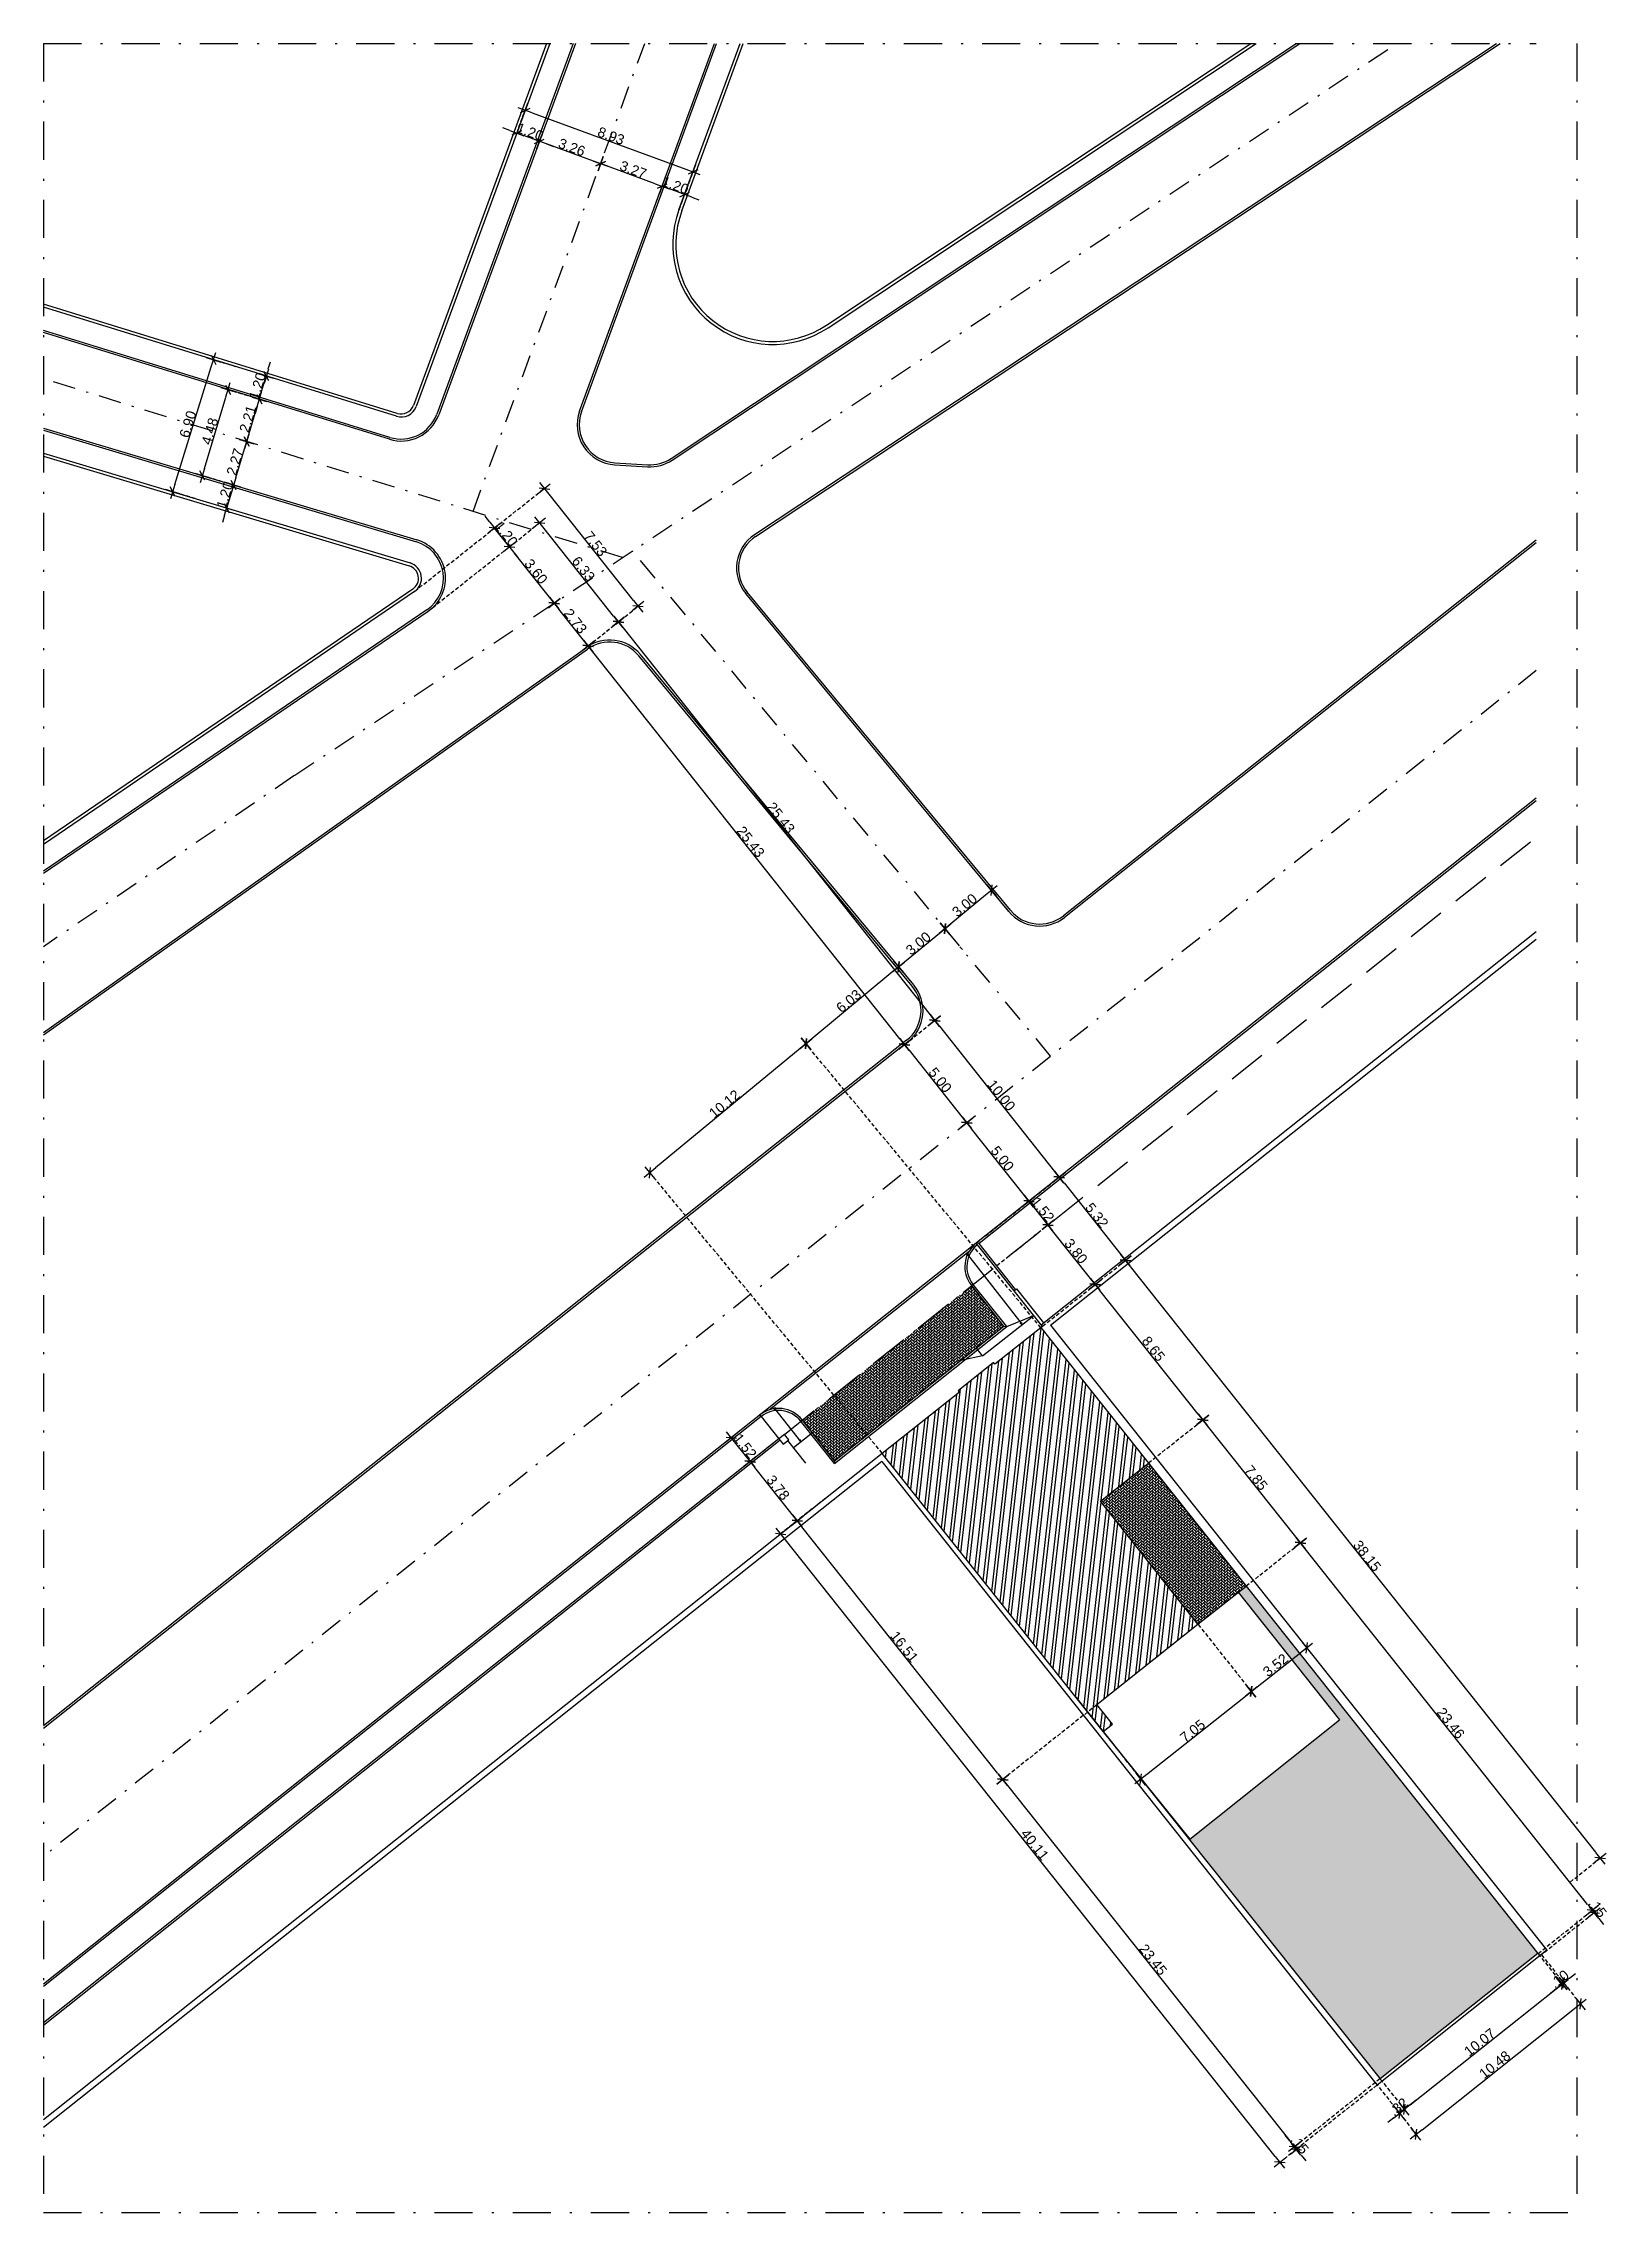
# Model space of a CAD drawing. Header units: millimetres. Extents: x 1974 to 2225, y 1614 to 1800.
# Drawn here: x 2147.1 to 2225.4, y 1691.6 to 1800 of the extents above; entities that cross this region are included whole.
import ezdxf

# ---------------------------------------------------------------- set-up
doc = ezdxf.new("R2010")
doc.units = ezdxf.units.MM
doc.header["$LTSCALE"] = 0.03
doc.header["$PDMODE"] = 34
doc.linetypes.add('DASHDOT', pattern=[25.4, 12.7, -6.35, 0, -6.35])
doc.linetypes.add('HIDDEN', pattern=[9.525, 6.35, -3.175])
for name, color, linetype in [('COTA', 250, 'Continuous'), ('PL1', 1, 'Continuous'), ('PL2', 2, 'Continuous'), ('PL250', 250, 'Continuous'), ('PL251', 251, 'Continuous'), ('PL5', 5, 'Continuous'), ('Projeção', 250, 'HIDDEN'), ('Vegetação', 84, 'Continuous')]:
    doc.layers.add(name, color=color, linetype=linetype)
doc.styles.get("Standard").update_dxf_attribs({"font": 'arial.ttf'})
doc.dimstyles.new('TICK01', dxfattribs={"dimscale": 0, "dimtxt": 2, "dimasz": 1.5, "dimexe": 0.18, "dimexo": 0.06, "dimgap": 0.09, "dimtad": 1, "dimzin": 4, "dimdsep": 46, "dimtxsty": 'Standard', "dimblk": 'TICK1', "dimcen": 0.09, "dimclrd": 256, "dimclre": 256, "dimclrt": 4, "dimaunit": 1, "dimadec": 0, "dimazin": 0, "dimtfac": 1, "dimtix": 1, "dimtmove": 2, "dimatfit": 3, "dimldrblk": 'TICK1', "dimfxl": 1, "dimtolj": 1, "dimtzin": 12, "dimarcsym": 0})

msp = doc.modelspace()

# ---------------------------------------------------------------- blocks, each defined once
blk = doc.blocks.new('TICK1')
for p, q in [((-1, 0), (1, 0)), ((0.5, 0.5), (-0.5, -0.5)), ((0, 1), (0, -1))]:
    blk.add_line(p, q)
blk = doc.blocks.new('*D490')
at = {"layer": 'COTA', "linetype": 'HIDDEN', "lineweight": -2, "transparency": 16777216}
for p, q in [((2221.84, 1704.52), (2224.58, 1706.7)), ((2221.93, 1704.41), (2224.67, 1706.59))]:
    blk.add_line(p, q, dxfattribs=at)
at = {"layer": 'COTA', "lineweight": -2, "transparency": 16777216}
for p, q in [((2224.31, 1706.97), (2224.08, 1707.26)), ((2224.64, 1706.56), (2224.55, 1706.67)), ((2224.87, 1706.26), (2225.11, 1705.97))]:
    blk.add_line(p, q, dxfattribs=at)
at = {"layer": 'DEFPOINTS', "color": 0, "transparency": 16777216}
for p in [(2224.55, 1706.67), (2221.83, 1704.52), (2221.92, 1704.4)]:
    blk.add_point(p, dxfattribs=at)
at = {"layer": 'COTA', "lineweight": -2, "transparency": 16777216, "xscale": 0.3750000029657262, "yscale": 0.3750000029657262, "zscale": 0.3750000029657262}
for p, rotation in [((2224.55, 1706.67), 308.4576891058337), ((2224.64, 1706.56), 128.4576891058337)]:
    blk.add_blockref('TICK1', p, dxfattribs=dict(at, rotation=rotation))
at = {"layer": 'COTA', "color": 4, "transparency": 16777216, "insert": (2224.81, 1706.79), "char_height": 0.5, "attachment_point": 5, "rotation": 308.4577}
blk.add_mtext('\\A1;.15', dxfattribs=at)
blk = doc.blocks.new('*D491')
at = {"layer": 'COTA', "linetype": 'HIDDEN', "lineweight": -2, "transparency": 16777216}
for p, q in [((2207.25, 1722.89), (2209.99, 1725.07)), ((2221.84, 1704.52), (2224.58, 1706.7))]:
    blk.add_line(p, q, dxfattribs=at)
at = {"layer": 'COTA', "lineweight": -2, "transparency": 16777216}
blk.add_line((2224.31, 1706.97), (2210.19, 1724.75), dxfattribs=at)
at = {"layer": 'DEFPOINTS', "color": 0, "transparency": 16777216}
for p in [(2209.96, 1725.04), (2207.24, 1722.88), (2221.83, 1704.52)]:
    blk.add_point(p, dxfattribs=at)
at = {"layer": 'COTA', "lineweight": -2, "transparency": 16777216, "xscale": 0.3750000029657262, "yscale": 0.3750000029657262, "zscale": 0.3750000029657262}
for p, rotation in [((2209.96, 1725.04), 128.4576891058337), ((2224.55, 1706.67), 308.4576891058337)]:
    blk.add_blockref('TICK1', p, dxfattribs=dict(at, rotation=rotation))
at = {"layer": 'COTA', "color": 4, "transparency": 16777216, "insert": (2217.47, 1716.03), "char_height": 0.5, "attachment_point": 5, "rotation": 308.4577}
blk.add_mtext('\\A1;23.46', dxfattribs=at)
blk = doc.blocks.new('*D492')
at = {"layer": 'COTA', "linetype": 'HIDDEN', "lineweight": -2, "transparency": 16777216}
for p, q in [((2202.37, 1729.04), (2205.11, 1731.21)), ((2207.25, 1722.89), (2209.99, 1725.07))]:
    blk.add_line(p, q, dxfattribs=at)
at = {"layer": 'COTA', "lineweight": -2, "transparency": 16777216}
blk.add_line((2209.72, 1725.34), (2205.31, 1730.89), dxfattribs=at)
at = {"layer": 'DEFPOINTS', "color": 0, "transparency": 16777216}
for p in [(2205.08, 1731.19), (2202.36, 1729.03), (2207.24, 1722.88)]:
    blk.add_point(p, dxfattribs=at)
at = {"layer": 'COTA', "lineweight": -2, "transparency": 16777216, "xscale": 0.3750000029657262, "yscale": 0.3750000029657262, "zscale": 0.3750000029657262}
for p, rotation in [((2205.08, 1731.19), 128.4576891058337), ((2209.96, 1725.04), 308.4576891058337)]:
    blk.add_blockref('TICK1', p, dxfattribs=dict(at, rotation=rotation))
at = {"layer": 'COTA', "color": 4, "transparency": 16777216, "insert": (2207.74, 1728.29), "char_height": 0.5, "attachment_point": 5, "rotation": 308.4577}
blk.add_mtext('\\A1;7.85', dxfattribs=at)
blk = doc.blocks.new('*D493')
at = {"layer": 'COTA', "linetype": 'HIDDEN', "lineweight": -2, "transparency": 16777216}
for p, q in [((2197.07, 1735.87), (2199.74, 1737.98)), ((2202.37, 1729.04), (2205.11, 1731.21))]:
    blk.add_line(p, q, dxfattribs=at)
at = {"layer": 'COTA', "lineweight": -2, "transparency": 16777216}
blk.add_line((2204.84, 1731.48), (2199.93, 1737.66), dxfattribs=at)
at = {"layer": 'DEFPOINTS', "color": 0, "transparency": 16777216}
for p in [(2199.7, 1737.96), (2197.06, 1735.86), (2202.36, 1729.03)]:
    blk.add_point(p, dxfattribs=at)
at = {"layer": 'COTA', "lineweight": -2, "transparency": 16777216, "xscale": 0.3750000029657262, "yscale": 0.3750000029657262, "zscale": 0.3750000029657262}
for p, rotation in [((2199.7, 1737.96), 128.4576891058337), ((2205.08, 1731.19), 308.4576891058337)]:
    blk.add_blockref('TICK1', p, dxfattribs=dict(at, rotation=rotation))
at = {"layer": 'COTA', "color": 4, "transparency": 16777216, "insert": (2202.61, 1734.74), "char_height": 0.5, "attachment_point": 5, "rotation": 308.4577}
blk.add_mtext('\\A1;8.65', dxfattribs=at)
blk = doc.blocks.new('*D494')
at = {"layer": 'COTA', "linetype": 'HIDDEN', "lineweight": -2, "transparency": 16777216}
for p, q in [((2194.79, 1738.9), (2197.37, 1740.96)), ((2197.07, 1735.87), (2199.74, 1737.98))]:
    blk.add_line(p, q, dxfattribs=at)
at = {"layer": 'COTA', "lineweight": -2, "transparency": 16777216}
blk.add_line((2199.47, 1738.25), (2197.57, 1740.64), dxfattribs=at)
at = {"layer": 'DEFPOINTS', "color": 0, "transparency": 16777216}
for p in [(2197.34, 1740.93), (2194.78, 1738.89), (2197.06, 1735.86)]:
    blk.add_point(p, dxfattribs=at)
at = {"layer": 'COTA', "lineweight": -2, "transparency": 16777216, "xscale": 0.3750000029657262, "yscale": 0.3750000029657262, "zscale": 0.3750000029657262}
for p, rotation in [((2197.34, 1740.93), 128.4576891058337), ((2199.7, 1737.96), 308.4576891058337)]:
    blk.add_blockref('TICK1', p, dxfattribs=dict(at, rotation=rotation))
at = {"layer": 'COTA', "color": 4, "transparency": 16777216, "insert": (2198.74, 1739.62), "char_height": 0.5, "attachment_point": 5, "rotation": 308.4577}
blk.add_mtext('\\A1;3.80', dxfattribs=at)
blk = doc.blocks.new('*D495')
at = {"layer": 'COTA', "linetype": 'HIDDEN', "lineweight": -2, "transparency": 16777216}
for p, q in [((2193.76, 1740.03), (2196.43, 1742.15)), ((2194.79, 1738.9), (2197.37, 1740.96))]:
    blk.add_line(p, q, dxfattribs=at)
at = {"layer": 'COTA', "lineweight": -2, "transparency": 16777216}
blk.add_line((2197.11, 1741.22), (2196.63, 1741.83), dxfattribs=at)
at = {"layer": 'DEFPOINTS', "color": 0, "transparency": 16777216}
for p in [(2196.39, 1742.12), (2193.75, 1740.02), (2194.78, 1738.89)]:
    blk.add_point(p, dxfattribs=at)
at = {"layer": 'COTA', "lineweight": -2, "transparency": 16777216, "xscale": 0.3750000029657262, "yscale": 0.3750000029657262, "zscale": 0.3750000029657262}
for p, rotation in [((2196.39, 1742.12), 128.4576891058337), ((2197.34, 1740.93), 308.4576891058337)]:
    blk.add_blockref('TICK1', p, dxfattribs=dict(at, rotation=rotation))
at = {"layer": 'COTA', "color": 4, "transparency": 16777216, "insert": (2197.08, 1741.7), "char_height": 0.5, "attachment_point": 5, "rotation": 308.4577}
blk.add_mtext('\\A1;1.52', dxfattribs=at)
blk = doc.blocks.new('*D496')
at = {"layer": 'COTA', "linetype": 'HIDDEN', "lineweight": -2, "transparency": 16777216}
for p, q in [((2193.3, 1746.05), (2193.32, 1746.06)), ((2193.76, 1740.03), (2196.43, 1742.15))]:
    blk.add_line(p, q, dxfattribs=at)
at = {"layer": 'COTA', "lineweight": -2, "transparency": 16777216}
blk.add_line((2196.16, 1742.41), (2193.52, 1745.74), dxfattribs=at)
at = {"layer": 'DEFPOINTS', "color": 0, "transparency": 16777216}
for p in [(2193.28, 1746.04), (2193.28, 1746.04), (2193.75, 1740.02)]:
    blk.add_point(p, dxfattribs=at)
at = {"layer": 'COTA', "lineweight": -2, "transparency": 16777216, "xscale": 0.3750000029657262, "yscale": 0.3750000029657262, "zscale": 0.3750000029657262}
for p, rotation in [((2193.28, 1746.04), 128.4576891058337), ((2196.39, 1742.12), 308.4576891058337)]:
    blk.add_blockref('TICK1', p, dxfattribs=dict(at, rotation=rotation))
at = {"layer": 'COTA', "color": 4, "transparency": 16777216, "insert": (2195.06, 1744.25), "char_height": 0.5, "attachment_point": 5, "rotation": 308.4577}
blk.add_mtext('\\A1;5.00', dxfattribs=at)
blk = doc.blocks.new('*D497')
at = {"layer": 'COTA', "linetype": 'HIDDEN', "lineweight": -2, "transparency": 16777216}
for p, q in [((2190.19, 1749.96), (2190.21, 1749.98)), ((2193.3, 1746.05), (2193.32, 1746.06))]:
    blk.add_line(p, q, dxfattribs=at)
at = {"layer": 'COTA', "lineweight": -2, "transparency": 16777216}
blk.add_line((2193.05, 1746.33), (2190.41, 1749.66), dxfattribs=at)
at = {"layer": 'DEFPOINTS', "color": 0, "transparency": 16777216}
for p in [(2190.17, 1749.95), (2190.17, 1749.95), (2193.28, 1746.04)]:
    blk.add_point(p, dxfattribs=at)
at = {"layer": 'COTA', "lineweight": -2, "transparency": 16777216, "xscale": 0.3750000029657262, "yscale": 0.3750000029657262, "zscale": 0.3750000029657262}
for p, rotation in [((2190.17, 1749.95), 128.4576891058337), ((2193.28, 1746.04), 308.4576891058337)]:
    blk.add_blockref('TICK1', p, dxfattribs=dict(at, rotation=rotation))
at = {"layer": 'COTA', "color": 4, "transparency": 16777216, "insert": (2191.95, 1748.17), "char_height": 0.5, "attachment_point": 5, "rotation": 308.4577}
blk.add_mtext('\\A1;5.00', dxfattribs=at)
blk = doc.blocks.new('*D498')
at = {"layer": 'COTA', "linetype": 'HIDDEN', "lineweight": -2, "transparency": 16777216}
for p, q in [((2174.28, 1769.81), (2174.39, 1769.89)), ((2190.19, 1749.96), (2190.21, 1749.98))]:
    blk.add_line(p, q, dxfattribs=at)
at = {"layer": 'COTA', "lineweight": -2, "transparency": 16777216}
blk.add_line((2189.94, 1750.24), (2174.59, 1769.57), dxfattribs=at)
at = {"layer": 'DEFPOINTS', "color": 0, "transparency": 16777216}
for p in [(2174.27, 1769.8), (2174.36, 1769.87), (2190.17, 1749.95)]:
    blk.add_point(p, dxfattribs=at)
at = {"layer": 'COTA', "lineweight": -2, "transparency": 16777216, "xscale": 0.3750000029657262, "yscale": 0.3750000029657262, "zscale": 0.3750000029657262}
for p, rotation in [((2174.36, 1769.87), 128.4576891058337), ((2190.17, 1749.95), 308.4576891058337)]:
    blk.add_blockref('TICK1', p, dxfattribs=dict(at, rotation=rotation))
at = {"layer": 'COTA', "color": 4, "transparency": 16777216, "insert": (2182.48, 1760.08), "char_height": 0.5, "attachment_point": 5, "rotation": 308.4577}
blk.add_mtext('\\A1;25.43', dxfattribs=at)
blk = doc.blocks.new('*D499')
at = {"layer": 'COTA', "linetype": 'HIDDEN', "lineweight": -2, "transparency": 16777216}
for p, q in [((2172.64, 1772), (2172.62, 1771.98)), ((2174.28, 1769.81), (2174.39, 1769.89))]:
    blk.add_line(p, q, dxfattribs=at)
at = {"layer": 'COTA', "lineweight": -2, "transparency": 16777216}
blk.add_line((2174.12, 1770.16), (2172.89, 1771.71), dxfattribs=at)
at = {"layer": 'DEFPOINTS', "color": 0, "transparency": 16777216}
for p in [(2172.66, 1772.01), (2172.66, 1772.01), (2174.27, 1769.8)]:
    blk.add_point(p, dxfattribs=at)
at = {"layer": 'COTA', "lineweight": -2, "transparency": 16777216, "xscale": 0.3750000029657262, "yscale": 0.3750000029657262, "zscale": 0.3750000029657262}
for p, rotation in [((2172.66, 1772.01), 128.4576891058337), ((2174.36, 1769.87), 308.4576891058337)]:
    blk.add_blockref('TICK1', p, dxfattribs=dict(at, rotation=rotation))
at = {"layer": 'COTA', "color": 4, "transparency": 16777216, "insert": (2173.72, 1771.11), "char_height": 0.5, "attachment_point": 5, "rotation": 308.4577}
blk.add_mtext('\\A1;2.73', dxfattribs=at)
blk = doc.blocks.new('*D500')
at = {"layer": 'COTA', "linetype": 'HIDDEN', "lineweight": -2, "transparency": 16777216}
for p, q in [((2166.36, 1771.61), (2170.45, 1774.85)), ((2172.64, 1772), (2172.62, 1771.98))]:
    blk.add_line(p, q, dxfattribs=at)
at = {"layer": 'COTA', "lineweight": -2, "transparency": 16777216}
blk.add_line((2172.42, 1772.3), (2170.65, 1774.53), dxfattribs=at)
at = {"layer": 'DEFPOINTS', "color": 0, "transparency": 16777216}
for p in [(2170.42, 1774.83), (2166.35, 1771.6), (2172.66, 1772.01)]:
    blk.add_point(p, dxfattribs=at)
at = {"layer": 'COTA', "lineweight": -2, "transparency": 16777216, "xscale": 0.3750000029657262, "yscale": 0.3750000029657262, "zscale": 0.3750000029657262}
for p, rotation in [((2170.42, 1774.83), 128.4576891058337), ((2172.66, 1772.01), 308.4576891058337)]:
    blk.add_blockref('TICK1', p, dxfattribs=dict(at, rotation=rotation))
at = {"layer": 'COTA', "color": 4, "transparency": 16777216, "insert": (2171.75, 1773.59), "char_height": 0.5, "attachment_point": 5, "rotation": 308.4577}
blk.add_mtext('\\A1;3.60', dxfattribs=at)
blk = doc.blocks.new('*D501')
at = {"layer": 'COTA', "lineweight": -2, "transparency": 16777216}
for p, q in [((2169.44, 1776.06), (2169.21, 1776.35)), ((2170.42, 1774.83), (2169.67, 1775.76)), ((2170.65, 1774.53), (2170.88, 1774.24))]:
    blk.add_line(p, q, dxfattribs=at)
at = {"layer": 'COTA', "linetype": 'HIDDEN', "lineweight": -2, "transparency": 16777216}
for p, q in [((2165.69, 1772.6), (2169.71, 1775.79)), ((2166.36, 1771.61), (2170.45, 1774.85))]:
    blk.add_line(p, q, dxfattribs=at)
at = {"layer": 'DEFPOINTS', "color": 0, "transparency": 16777216}
for p in [(2169.67, 1775.76), (2165.68, 1772.59), (2166.35, 1771.6)]:
    blk.add_point(p, dxfattribs=at)
at = {"layer": 'COTA', "lineweight": -2, "transparency": 16777216, "xscale": 0.3750000029657262, "yscale": 0.3750000029657262, "zscale": 0.3750000029657262}
for p, rotation in [((2169.67, 1775.76), 308.4576891058337), ((2170.42, 1774.83), 128.4576891058337)]:
    blk.add_blockref('TICK1', p, dxfattribs=dict(at, rotation=rotation))
at = {"layer": 'COTA', "color": 4, "transparency": 16777216, "insert": (2170.26, 1775.47), "char_height": 0.5, "attachment_point": 5, "rotation": 308.4577}
blk.add_mtext('\\A1;1.20', dxfattribs=at)
blk = doc.blocks.new('*D502')
at = {"layer": 'COTA', "linetype": 'HIDDEN', "lineweight": -2, "transparency": 16777216}
for p, q in [((2170.43, 1774.83), (2171.96, 1776.05)), ((2174.37, 1769.88), (2175.9, 1771.09))]:
    blk.add_line(p, q, dxfattribs=at)
at = {"layer": 'COTA', "lineweight": -2, "transparency": 16777216}
blk.add_line((2175.63, 1771.36), (2172.16, 1775.73), dxfattribs=at)
at = {"layer": 'DEFPOINTS', "color": 0, "transparency": 16777216}
for p in [(2171.93, 1776.03), (2170.42, 1774.83), (2174.36, 1769.87)]:
    blk.add_point(p, dxfattribs=at)
at = {"layer": 'COTA', "lineweight": -2, "transparency": 16777216, "xscale": 0.3750000029657262, "yscale": 0.3750000029657262, "zscale": 0.3750000029657262}
for p, rotation in [((2171.93, 1776.03), 128.4576891058346), ((2175.87, 1771.07), 308.4576891058346)]:
    blk.add_blockref('TICK1', p, dxfattribs=dict(at, rotation=rotation))
at = {"layer": 'COTA', "color": 4, "transparency": 16777216, "insert": (2174.12, 1773.72), "char_height": 0.5, "attachment_point": 5, "rotation": 308.4577}
blk.add_mtext('\\A1;6.33', dxfattribs=at)
blk = doc.blocks.new('*D503')
at = {"layer": 'COTA', "linetype": 'HIDDEN', "lineweight": -2, "transparency": 16777216}
for p, q in [((2174.37, 1769.88), (2175.9, 1771.09)), ((2190.2, 1749.97), (2191.72, 1751.18))]:
    blk.add_line(p, q, dxfattribs=at)
at = {"layer": 'COTA', "lineweight": -2, "transparency": 16777216}
blk.add_line((2176.1, 1770.77), (2191.45, 1751.44), dxfattribs=at)
at = {"layer": 'DEFPOINTS', "color": 0, "transparency": 16777216}
for p in [(2174.36, 1769.87), (2191.68, 1751.15), (2190.19, 1749.96)]:
    blk.add_point(p, dxfattribs=at)
at = {"layer": 'COTA', "lineweight": -2, "transparency": 16777216, "xscale": 0.3750000029657262, "yscale": 0.3750000029657262, "zscale": 0.3750000029657262}
for p, rotation in [((2175.87, 1771.07), 128.4576891058345), ((2191.68, 1751.15), 308.4576891058345)]:
    blk.add_blockref('TICK1', p, dxfattribs=dict(at, rotation=rotation))
at = {"layer": 'COTA', "color": 4, "transparency": 16777216, "insert": (2183.99, 1761.28), "char_height": 0.5, "attachment_point": 5, "rotation": 308.4577}
blk.add_mtext('\\A1;25.43', dxfattribs=at)
blk = doc.blocks.new('*D504')
at = {"layer": 'COTA', "linetype": 'HIDDEN', "lineweight": -2, "transparency": 16777216}
for p, q in [((2190.2, 1749.97), (2191.72, 1751.18)), ((2196.4, 1742.13), (2197.94, 1743.35))]:
    blk.add_line(p, q, dxfattribs=at)
at = {"layer": 'COTA', "lineweight": -2, "transparency": 16777216}
blk.add_line((2191.92, 1750.86), (2197.67, 1743.61), dxfattribs=at)
at = {"layer": 'DEFPOINTS', "color": 0, "transparency": 16777216}
for p in [(2190.19, 1749.96), (2197.9, 1743.32), (2196.39, 1742.12)]:
    blk.add_point(p, dxfattribs=at)
at = {"layer": 'COTA', "lineweight": -2, "transparency": 16777216, "xscale": 0.3750000029657262, "yscale": 0.3750000029657262, "zscale": 0.3750000029657262}
for p, rotation in [((2191.68, 1751.15), 128.4576891058345), ((2197.9, 1743.32), 308.4576891058345)]:
    blk.add_blockref('TICK1', p, dxfattribs=dict(at, rotation=rotation))
at = {"layer": 'COTA', "color": 4, "transparency": 16777216, "insert": (2195.01, 1747.41), "char_height": 0.5, "attachment_point": 5, "rotation": 308.4577}
blk.add_mtext('\\A1;10.00', dxfattribs=at)
blk = doc.blocks.new('*D505')
at = {"layer": 'COTA', "linetype": 'HIDDEN', "lineweight": -2, "transparency": 16777216}
for p, q in [((2196.4, 1742.13), (2197.94, 1743.35)), ((2199.71, 1737.97), (2201.25, 1739.18))]:
    blk.add_line(p, q, dxfattribs=at)
at = {"layer": 'COTA', "lineweight": -2, "transparency": 16777216}
blk.add_line((2198.14, 1743.03), (2200.98, 1739.45), dxfattribs=at)
at = {"layer": 'DEFPOINTS', "color": 0, "transparency": 16777216}
for p in [(2196.39, 1742.12), (2201.21, 1739.16), (2199.7, 1737.96)]:
    blk.add_point(p, dxfattribs=at)
at = {"layer": 'COTA', "lineweight": -2, "transparency": 16777216, "xscale": 0.3750000029657262, "yscale": 0.3750000029657262, "zscale": 0.3750000029657262}
for p, rotation in [((2197.9, 1743.32), 128.4576891058345), ((2201.21, 1739.16), 308.4576891058345)]:
    blk.add_blockref('TICK1', p, dxfattribs=dict(at, rotation=rotation))
at = {"layer": 'COTA', "color": 4, "transparency": 16777216, "insert": (2199.78, 1741.41), "char_height": 0.5, "attachment_point": 5, "rotation": 308.4577}
blk.add_mtext('\\A1;5.32', dxfattribs=at)
blk = doc.blocks.new('*D506')
at = {"layer": 'COTA', "linetype": 'HIDDEN', "lineweight": -2, "transparency": 16777216}
for p, q in [((2199.71, 1737.97), (2201.25, 1739.18)), ((2223.44, 1708.09), (2224.97, 1709.31))]:
    blk.add_line(p, q, dxfattribs=at)
at = {"layer": 'COTA', "lineweight": -2, "transparency": 16777216}
blk.add_line((2201.44, 1738.86), (2224.7, 1709.58), dxfattribs=at)
at = {"layer": 'DEFPOINTS', "color": 0, "transparency": 16777216}
for p in [(2199.7, 1737.96), (2224.94, 1709.28), (2223.43, 1708.08)]:
    blk.add_point(p, dxfattribs=at)
at = {"layer": 'COTA', "lineweight": -2, "transparency": 16777216, "xscale": 0.3750000029657262, "yscale": 0.3750000029657262, "zscale": 0.3750000029657262}
for p, rotation in [((2201.21, 1739.16), 128.4576891058345), ((2224.94, 1709.28), 308.4576891058345)]:
    blk.add_blockref('TICK1', p, dxfattribs=dict(at, rotation=rotation))
at = {"layer": 'COTA', "color": 4, "transparency": 16777216, "insert": (2213.29, 1724.39), "char_height": 0.5, "attachment_point": 5, "rotation": 308.4577}
blk.add_mtext('\\A1;38.15', dxfattribs=at)
blk = doc.blocks.new('*D507')
at = {"layer": 'COTA', "linetype": 'HIDDEN', "lineweight": -2, "transparency": 16777216}
for p, q in [((2169.69, 1775.77), (2172.2, 1777.77)), ((2174.37, 1769.88), (2176.89, 1771.88))]:
    blk.add_line(p, q, dxfattribs=at)
at = {"layer": 'COTA', "lineweight": -2, "transparency": 16777216}
blk.add_line((2176.62, 1772.14), (2172.4, 1777.45), dxfattribs=at)
at = {"layer": 'DEFPOINTS', "color": 0, "transparency": 16777216}
for p in [(2172.17, 1777.74), (2169.67, 1775.76), (2174.36, 1769.87)]:
    blk.add_point(p, dxfattribs=at)
at = {"layer": 'COTA', "lineweight": -2, "transparency": 16777216, "xscale": 0.3750000029657262, "yscale": 0.3750000029657262, "zscale": 0.3750000029657262}
for p, rotation in [((2172.17, 1777.74), 128.4576891058329), ((2176.85, 1771.85), 308.4576891058329)]:
    blk.add_blockref('TICK1', p, dxfattribs=dict(at, rotation=rotation))
at = {"layer": 'COTA', "color": 4, "transparency": 16777216, "insert": (2174.73, 1774.97), "char_height": 0.5, "attachment_point": 5, "rotation": 308.4577}
blk.add_mtext('\\A1;7.53', dxfattribs=at)
blk = doc.blocks.new('*D508')
at = {"layer": 'COTA', "lineweight": -2, "transparency": 16777216}
for p, q in [((2156.74, 1778.27), (2156.85, 1778.63)), ((2156.29, 1776.76), (2156.64, 1777.91)), ((2156.18, 1776.4), (2156.08, 1776.04))]:
    blk.add_line(p, q, dxfattribs=at)
at = {"layer": 'COTA', "linetype": 'HIDDEN', "lineweight": -2, "transparency": 16777216}
for p, q in [((2156.65, 1777.9), (2156.68, 1777.9)), ((2156.31, 1776.76), (2156.33, 1776.75))]:
    blk.add_line(p, q, dxfattribs=at)
at = {"layer": 'DEFPOINTS', "color": 0, "transparency": 16777216}
for p in [(2156.64, 1777.91), (2156.64, 1777.91), (2156.29, 1776.76)]:
    blk.add_point(p, dxfattribs=at)
at = {"layer": 'COTA', "lineweight": -2, "transparency": 16777216, "xscale": 0.3750000029657262, "yscale": 0.3750000029657262, "zscale": 0.3750000029657262}
for p, rotation in [((2156.64, 1777.91), 253.3286039692685), ((2156.29, 1776.76), 73.32860396926849)]:
    blk.add_blockref('TICK1', p, dxfattribs=dict(at, rotation=rotation))
at = {"layer": 'COTA', "color": 4, "transparency": 16777216, "insert": (2156.2, 1777.41), "char_height": 0.5, "attachment_point": 5, "rotation": 73.3286}
blk.add_mtext('\\A1;1.20', dxfattribs=at)
blk = doc.blocks.new('*D509')
at = {"layer": 'COTA', "lineweight": -2, "transparency": 16777216}
blk.add_line((2156.74, 1778.27), (2157.18, 1779.72), dxfattribs=at)
at = {"layer": 'COTA', "linetype": 'HIDDEN', "lineweight": -2, "transparency": 16777216}
for p, q in [((2157.29, 1780.08), (2157.24, 1780.1)), ((2156.65, 1777.9), (2156.68, 1777.9))]:
    blk.add_line(p, q, dxfattribs=at)
at = {"layer": 'DEFPOINTS', "color": 0, "transparency": 16777216}
for p in [(2157.29, 1780.08), (2157.31, 1780.08), (2156.64, 1777.91)]:
    blk.add_point(p, dxfattribs=at)
at = {"layer": 'COTA', "lineweight": -2, "transparency": 16777216, "xscale": 0.3750000029657262, "yscale": 0.3750000029657262, "zscale": 0.3750000029657262}
for p, rotation in [((2157.29, 1780.08), 73.32860396926846), ((2156.64, 1777.91), 253.3286039692685)]:
    blk.add_blockref('TICK1', p, dxfattribs=dict(at, rotation=rotation))
at = {"layer": 'COTA', "color": 4, "transparency": 16777216, "insert": (2156.7, 1779.07), "char_height": 0.5, "attachment_point": 5, "rotation": 73.3286}
blk.add_mtext('\\A1;2.27', dxfattribs=at)
blk = doc.blocks.new('*D510')
at = {"layer": 'COTA', "lineweight": -2, "transparency": 16777216}
blk.add_line((2157.39, 1780.44), (2157.81, 1781.84), dxfattribs=at)
at = {"layer": 'COTA', "linetype": 'HIDDEN', "lineweight": -2, "transparency": 16777216}
for p, q in [((2157.94, 1782.2), (2157.88, 1782.22)), ((2157.29, 1780.08), (2157.24, 1780.1))]:
    blk.add_line(p, q, dxfattribs=at)
at = {"layer": 'DEFPOINTS', "color": 0, "transparency": 16777216}
for p in [(2157.92, 1782.2), (2157.96, 1782.19), (2157.31, 1780.08)]:
    blk.add_point(p, dxfattribs=at)
at = {"layer": 'COTA', "lineweight": -2, "transparency": 16777216, "xscale": 0.3750000029657262, "yscale": 0.3750000029657262, "zscale": 0.3750000029657262}
for p, rotation in [((2157.92, 1782.2), 73.32860396926846), ((2157.29, 1780.08), 253.3286039692685)]:
    blk.add_blockref('TICK1', p, dxfattribs=dict(at, rotation=rotation))
at = {"layer": 'COTA', "color": 4, "transparency": 16777216, "insert": (2157.34, 1781.22), "char_height": 0.5, "attachment_point": 5, "rotation": 73.3286}
blk.add_mtext('\\A1;2.21', dxfattribs=at)
blk = doc.blocks.new('*D511')
at = {"layer": 'COTA', "lineweight": -2, "transparency": 16777216}
for p, q in [((2158.37, 1783.71), (2158.48, 1784.07)), ((2157.92, 1782.2), (2158.27, 1783.35)), ((2157.81, 1781.84), (2157.71, 1781.49))]:
    blk.add_line(p, q, dxfattribs=at)
at = {"layer": 'COTA', "linetype": 'HIDDEN', "lineweight": -2, "transparency": 16777216}
for p, q in [((2158.3, 1783.34), (2158.22, 1783.37)), ((2157.94, 1782.2), (2157.88, 1782.22))]:
    blk.add_line(p, q, dxfattribs=at)
at = {"layer": 'DEFPOINTS', "color": 0, "transparency": 16777216}
for p in [(2158.27, 1783.35), (2158.31, 1783.34), (2157.96, 1782.19)]:
    blk.add_point(p, dxfattribs=at)
at = {"layer": 'COTA', "lineweight": -2, "transparency": 16777216, "xscale": 0.3750000029657262, "yscale": 0.3750000029657262, "zscale": 0.3750000029657262}
for p, rotation in [((2158.27, 1783.35), 253.3286039692685), ((2157.92, 1782.2), 73.32860396926849)]:
    blk.add_blockref('TICK1', p, dxfattribs=dict(at, rotation=rotation))
at = {"layer": 'COTA', "color": 4, "transparency": 16777216, "insert": (2157.83, 1782.86), "char_height": 0.5, "attachment_point": 5, "rotation": 73.3286}
blk.add_mtext('\\A1;1.20', dxfattribs=at)
blk = doc.blocks.new('*D512')
at = {"layer": 'COTA', "linetype": 'HIDDEN', "lineweight": -2, "transparency": 16777216}
for p, q in [((2157.92, 1782.2), (2156.32, 1782.68)), ((2156.64, 1777.91), (2155.03, 1778.39))]:
    blk.add_line(p, q, dxfattribs=at)
at = {"layer": 'COTA', "lineweight": -2, "transparency": 16777216}
blk.add_line((2155.18, 1778.74), (2156.25, 1782.31), dxfattribs=at)
at = {"layer": 'DEFPOINTS', "color": 0, "transparency": 16777216}
for p in [(2156.36, 1782.67), (2157.94, 1782.2), (2156.65, 1777.9)]:
    blk.add_point(p, dxfattribs=at)
at = {"layer": 'COTA', "lineweight": -2, "transparency": 16777216, "xscale": 0.3750000029657262, "yscale": 0.3750000029657262, "zscale": 0.3750000029657262}
for p, rotation in [((2156.36, 1782.67), 73.32860396943525), ((2155.07, 1778.38), 253.3286039694353)]:
    blk.add_blockref('TICK1', p, dxfattribs=dict(at, rotation=rotation))
at = {"layer": 'COTA', "color": 4, "transparency": 16777216, "insert": (2155.45, 1780.6), "char_height": 0.5, "attachment_point": 5, "rotation": 73.3286}
blk.add_mtext('\\A1;4.48', dxfattribs=at)
blk = doc.blocks.new('*D513')
at = {"layer": 'COTA', "lineweight": -2, "transparency": 16777216}
blk.add_line((2153.7, 1777.94), (2155.52, 1783.81), dxfattribs=at)
at = {"layer": 'COTA', "linetype": 'HIDDEN', "lineweight": -2, "transparency": 16777216}
for p, q in [((2156.75, 1783.82), (2155.59, 1784.18)), ((2154.72, 1777.23), (2153.55, 1777.59))]:
    blk.add_line(p, q, dxfattribs=at)
at = {"layer": 'DEFPOINTS', "color": 0, "transparency": 16777216}
for p in [(2155.63, 1784.17), (2156.76, 1783.82), (2154.73, 1777.23)]:
    blk.add_point(p, dxfattribs=at)
at = {"layer": 'COTA', "lineweight": -2, "transparency": 16777216, "xscale": 0.3750000029657262, "yscale": 0.3750000029657262, "zscale": 0.3750000029657262}
for p, rotation in [((2155.63, 1784.17), 72.84477781355724), ((2153.59, 1777.58), 252.8447778135572)]:
    blk.add_blockref('TICK1', p, dxfattribs=dict(at, rotation=rotation))
at = {"layer": 'COTA', "color": 4, "transparency": 16777216, "insert": (2154.35, 1780.95), "char_height": 0.5, "attachment_point": 5, "rotation": 72.8448}
blk.add_mtext('\\A1;6.90', dxfattribs=at)
blk = doc.blocks.new('*D514')
at = {"layer": 'COTA', "lineweight": -2, "transparency": 16777216}
for p, q in [((2177.7, 1792.97), (2177.34, 1793.1)), ((2179.18, 1792.43), (2178.05, 1792.84)), ((2179.53, 1792.3), (2179.88, 1792.17))]:
    blk.add_line(p, q, dxfattribs=at)
at = {"layer": 'COTA', "linetype": 'HIDDEN', "lineweight": -2, "transparency": 16777216}
for p, q in [((2177.77, 1792.09), (2178.06, 1792.88)), ((2178.9, 1791.67), (2179.19, 1792.47))]:
    blk.add_line(p, q, dxfattribs=at)
at = {"layer": 'DEFPOINTS', "color": 0, "transparency": 16777216}
for p in [(2178.05, 1792.84), (2177.77, 1792.07), (2178.89, 1791.66)]:
    blk.add_point(p, dxfattribs=at)
at = {"layer": 'COTA', "lineweight": -2, "transparency": 16777216, "xscale": 0.3750000029657262, "yscale": 0.3750000029657262, "zscale": 0.3750000029657262}
for p, rotation in [((2178.05, 1792.84), 339.8532004191686), ((2179.18, 1792.43), 159.8532004191686)]:
    blk.add_blockref('TICK1', p, dxfattribs=dict(at, rotation=rotation))
at = {"layer": 'COTA', "color": 4, "transparency": 16777216, "insert": (2178.71, 1792.89), "char_height": 0.5, "attachment_point": 5, "rotation": 339.8532}
blk.add_mtext('\\A1;1.20', dxfattribs=at)
blk = doc.blocks.new('*D515')
at = {"layer": 'COTA', "linetype": 'HIDDEN', "lineweight": -2, "transparency": 16777216}
for p, q in [((2174.98, 1793.98), (2174.99, 1794.01)), ((2177.77, 1792.09), (2178.06, 1792.88))]:
    blk.add_line(p, q, dxfattribs=at)
at = {"layer": 'COTA', "lineweight": -2, "transparency": 16777216}
blk.add_line((2177.7, 1792.97), (2175.33, 1793.84), dxfattribs=at)
at = {"layer": 'DEFPOINTS', "color": 0, "transparency": 16777216}
for p in [(2174.98, 1793.97), (2174.98, 1793.97), (2177.77, 1792.07)]:
    blk.add_point(p, dxfattribs=at)
at = {"layer": 'COTA', "lineweight": -2, "transparency": 16777216, "xscale": 0.3750000029657262, "yscale": 0.3750000029657262, "zscale": 0.3750000029657262}
for p, rotation in [((2174.98, 1793.97), 159.8532004191686), ((2178.05, 1792.84), 339.8532004191686)]:
    blk.add_blockref('TICK1', p, dxfattribs=dict(at, rotation=rotation))
at = {"layer": 'COTA', "color": 4, "transparency": 16777216, "insert": (2176.61, 1793.67), "char_height": 0.5, "attachment_point": 5, "rotation": 339.8532}
blk.add_mtext('\\A1;3.27', dxfattribs=at)
blk = doc.blocks.new('*D516')
at = {"layer": 'COTA', "linetype": 'HIDDEN', "lineweight": -2, "transparency": 16777216}
for p, q in [((2171.92, 1795.08), (2171.9, 1795.05)), ((2174.98, 1793.98), (2174.99, 1794.01))]:
    blk.add_line(p, q, dxfattribs=at)
at = {"layer": 'COTA', "lineweight": -2, "transparency": 16777216}
blk.add_line((2174.63, 1794.1), (2172.27, 1794.96), dxfattribs=at)
at = {"layer": 'DEFPOINTS', "color": 0, "transparency": 16777216}
for p in [(2171.92, 1795.1), (2171.92, 1795.09), (2174.98, 1793.97)]:
    blk.add_point(p, dxfattribs=at)
at = {"layer": 'COTA', "lineweight": -2, "transparency": 16777216, "xscale": 0.3750000029657262, "yscale": 0.3750000029657262, "zscale": 0.3750000029657262}
for p, rotation in [((2171.92, 1795.09), 159.8532004191686), ((2174.98, 1793.97), 339.8532004191686)]:
    blk.add_blockref('TICK1', p, dxfattribs=dict(at, rotation=rotation))
at = {"layer": 'COTA', "color": 4, "transparency": 16777216, "insert": (2173.54, 1794.79), "char_height": 0.5, "attachment_point": 5, "rotation": 339.8532}
blk.add_mtext('\\A1;3.26', dxfattribs=at)
blk = doc.blocks.new('*D517')
at = {"layer": 'COTA', "lineweight": -2, "transparency": 16777216}
for p, q in [((2170.44, 1795.63), (2170.09, 1795.76)), ((2171.92, 1795.09), (2170.79, 1795.5)), ((2172.27, 1794.96), (2172.62, 1794.83))]:
    blk.add_line(p, q, dxfattribs=at)
at = {"layer": 'COTA', "linetype": 'HIDDEN', "lineweight": -2, "transparency": 16777216}
for p, q in [((2170.79, 1795.5), (2170.78, 1795.46)), ((2171.92, 1795.08), (2171.9, 1795.05))]:
    blk.add_line(p, q, dxfattribs=at)
at = {"layer": 'DEFPOINTS', "color": 0, "transparency": 16777216}
for p in [(2170.79, 1795.51), (2170.79, 1795.5), (2171.92, 1795.1)]:
    blk.add_point(p, dxfattribs=at)
at = {"layer": 'COTA', "lineweight": -2, "transparency": 16777216, "xscale": 0.3750000029657262, "yscale": 0.3750000029657262, "zscale": 0.3750000029657262}
for p, rotation in [((2170.79, 1795.5), 339.8532004191686), ((2171.92, 1795.09), 159.8532004191686)]:
    blk.add_blockref('TICK1', p, dxfattribs=dict(at, rotation=rotation))
at = {"layer": 'COTA', "color": 4, "transparency": 16777216, "insert": (2171.45, 1795.56), "char_height": 0.5, "attachment_point": 5, "rotation": 339.8532}
blk.add_mtext('\\A1;1.20', dxfattribs=at)
blk = doc.blocks.new('*D518')
at = {"layer": 'COTA', "linetype": 'HIDDEN', "lineweight": -2, "transparency": 16777216}
for p, q in [((2170.8, 1795.52), (2171.22, 1796.68)), ((2179.18, 1792.44), (2179.61, 1793.6))]:
    blk.add_line(p, q, dxfattribs=at)
at = {"layer": 'COTA', "lineweight": -2, "transparency": 16777216}
blk.add_line((2171.56, 1796.51), (2179.24, 1793.69), dxfattribs=at)
at = {"layer": 'DEFPOINTS', "color": 0, "transparency": 16777216}
for p in [(2170.79, 1795.5), (2179.59, 1793.56), (2179.18, 1792.43)]:
    blk.add_point(p, dxfattribs=at)
at = {"layer": 'COTA', "lineweight": -2, "transparency": 16777216, "xscale": 0.3750000029657262, "yscale": 0.3750000029657262, "zscale": 0.3750000029657262}
for p, rotation in [((2171.21, 1796.64), 159.8532004191577), ((2179.59, 1793.56), 339.8532004191578)]:
    blk.add_blockref('TICK1', p, dxfattribs=dict(at, rotation=rotation))
at = {"layer": 'COTA', "color": 4, "transparency": 16777216, "insert": (2175.5, 1795.36), "char_height": 0.5, "attachment_point": 5, "rotation": 339.8532}
blk.add_mtext('\\A1;8.93', dxfattribs=at)
blk = doc.blocks.new('*D519')
at = {"layer": 'COTA', "linetype": 'HIDDEN', "lineweight": -2, "transparency": 16777216}
for p, q in [((2195.38, 1756.6), (2194.48, 1757.69)), ((2193.06, 1754.69), (2192.17, 1755.78))]:
    blk.add_line(p, q, dxfattribs=at)
at = {"layer": 'COTA', "lineweight": -2, "transparency": 16777216}
blk.add_line((2194.22, 1757.42), (2192.48, 1755.98), dxfattribs=at)
at = {"layer": 'DEFPOINTS', "color": 0, "transparency": 16777216}
for p in [(2195.38, 1756.59), (2192.19, 1755.74), (2193.07, 1754.68)]:
    blk.add_point(p, dxfattribs=at)
at = {"layer": 'COTA', "lineweight": -2, "transparency": 16777216, "xscale": 0.3750000029657262, "yscale": 0.3750000029657262, "zscale": 0.3750000029657262}
for p, rotation in [((2194.51, 1757.66), 39.60928939377639), ((2192.19, 1755.74), 219.6092893937764)]:
    blk.add_blockref('TICK1', p, dxfattribs=dict(at, rotation=rotation))
at = {"layer": 'COTA', "color": 4, "transparency": 16777216, "insert": (2193.17, 1756.91), "char_height": 0.5, "attachment_point": 5, "rotation": 39.6093}
blk.add_mtext('\\A1;3.00', dxfattribs=at)
blk = doc.blocks.new('*D520')
at = {"layer": 'COTA', "lineweight": -2, "transparency": 16777216}
blk.add_line((2191.91, 1755.5), (2190.17, 1754.07), dxfattribs=at)
at = {"layer": 'COTA', "linetype": 'HIDDEN', "lineweight": -2, "transparency": 16777216}
for p, q in [((2193.06, 1754.69), (2192.17, 1755.78)), ((2189.87, 1753.84), (2189.85, 1753.86))]:
    blk.add_line(p, q, dxfattribs=at)
at = {"layer": 'DEFPOINTS', "color": 0, "transparency": 16777216}
for p in [(2193.07, 1754.68), (2189.88, 1753.83), (2189.88, 1753.83)]:
    blk.add_point(p, dxfattribs=at)
at = {"layer": 'COTA', "lineweight": -2, "transparency": 16777216, "xscale": 0.3750000029657262, "yscale": 0.3750000029657262, "zscale": 0.3750000029657262}
for p, rotation in [((2192.19, 1755.74), 39.60928939377639), ((2189.88, 1753.83), 219.6092893937764)]:
    blk.add_blockref('TICK1', p, dxfattribs=dict(at, rotation=rotation))
at = {"layer": 'COTA', "color": 4, "transparency": 16777216, "insert": (2190.86, 1755), "char_height": 0.5, "attachment_point": 5, "rotation": 39.6093}
blk.add_mtext('\\A1;3.00', dxfattribs=at)
blk = doc.blocks.new('*D521')
at = {"layer": 'COTA', "lineweight": -2, "transparency": 16777216}
blk.add_line((2189.59, 1753.59), (2185.53, 1750.23), dxfattribs=at)
at = {"layer": 'COTA', "linetype": 'HIDDEN', "lineweight": -2, "transparency": 16777216}
for p, q in [((2189.87, 1753.84), (2189.85, 1753.86)), ((2196.99, 1735.79), (2185.21, 1750.02))]:
    blk.add_line(p, q, dxfattribs=at)
at = {"layer": 'DEFPOINTS', "color": 0, "transparency": 16777216}
for p in [(2189.88, 1753.83), (2185.24, 1749.99), (2196.99, 1735.78)]:
    blk.add_point(p, dxfattribs=at)
at = {"layer": 'COTA', "lineweight": -2, "transparency": 16777216, "xscale": 0.3750000029657262, "yscale": 0.3750000029657262, "zscale": 0.3750000029657262}
for p, rotation in [((2189.88, 1753.83), 39.60928939377639), ((2185.24, 1749.99), 219.6092893937764)]:
    blk.add_blockref('TICK1', p, dxfattribs=dict(at, rotation=rotation))
at = {"layer": 'COTA', "color": 4, "transparency": 16777216, "insert": (2187.38, 1752.12), "char_height": 0.5, "attachment_point": 5, "rotation": 39.6093}
blk.add_mtext('\\A1;6.03', dxfattribs=at)
blk = doc.blocks.new('*D522')
at = {"layer": 'COTA', "linetype": 'HIDDEN', "lineweight": -2, "transparency": 16777216}
for p, q in [((2196.99, 1735.79), (2185.21, 1750.02)), ((2189.05, 1729.52), (2177.42, 1743.57))]:
    blk.add_line(p, q, dxfattribs=at)
at = {"layer": 'COTA', "lineweight": -2, "transparency": 16777216}
blk.add_line((2184.95, 1749.75), (2177.73, 1743.78), dxfattribs=at)
at = {"layer": 'DEFPOINTS', "color": 0, "transparency": 16777216}
for p in [(2177.45, 1743.54), (2196.99, 1735.78), (2189.06, 1729.5)]:
    blk.add_point(p, dxfattribs=at)
at = {"layer": 'COTA', "lineweight": -2, "transparency": 16777216, "xscale": 0.3750000029657262, "yscale": 0.3750000029657262, "zscale": 0.3750000029657262}
for p, rotation in [((2185.24, 1749.99), 39.60928939377639), ((2177.45, 1743.54), 219.6092893937764)]:
    blk.add_blockref('TICK1', p, dxfattribs=dict(at, rotation=rotation))
at = {"layer": 'COTA', "color": 4, "transparency": 16777216, "insert": (2181.17, 1746.98), "char_height": 0.5, "attachment_point": 5, "rotation": 39.6093}
blk.add_mtext('\\A1;10.12', dxfattribs=at)
blk = doc.blocks.new('*D523')
at = {"layer": 'COTA', "linetype": 'HIDDEN', "lineweight": -2, "transparency": 16777216}
for p, q in [((2186.23, 1727.28), (2184.77, 1726.12)), ((2199.78, 1716.95), (2195.04, 1713.19))]:
    blk.add_line(p, q, dxfattribs=at)
at = {"layer": 'COTA', "lineweight": -2, "transparency": 16777216}
blk.add_line((2194.84, 1713.51), (2185.04, 1725.85), dxfattribs=at)
at = {"layer": 'DEFPOINTS', "color": 0, "transparency": 16777216}
for p in [(2186.24, 1727.28), (2184.81, 1726.15), (2199.79, 1716.96)]:
    blk.add_point(p, dxfattribs=at)
at = {"layer": 'COTA', "lineweight": -2, "transparency": 16777216, "xscale": 0.3750000029657262, "yscale": 0.3750000029657262, "zscale": 0.3750000029657262}
for p, rotation in [((2184.81, 1726.15), 128.4576891059418), ((2195.08, 1713.21), 308.4576891059418)]:
    blk.add_blockref('TICK1', p, dxfattribs=dict(at, rotation=rotation))
at = {"layer": 'COTA', "color": 4, "transparency": 16777216, "insert": (2190.16, 1719.85), "char_height": 0.5, "attachment_point": 5, "rotation": 308.4577}
blk.add_mtext('\\A1;16.51', dxfattribs=at)
blk = doc.blocks.new('*D524')
at = {"layer": 'COTA', "linetype": 'HIDDEN', "lineweight": -2, "transparency": 16777216}
for p, q in [((2183.88, 1730.24), (2182.42, 1729.08)), ((2186.23, 1727.28), (2184.77, 1726.12))]:
    blk.add_line(p, q, dxfattribs=at)
at = {"layer": 'COTA', "lineweight": -2, "transparency": 16777216}
blk.add_line((2184.57, 1726.44), (2182.69, 1728.81), dxfattribs=at)
at = {"layer": 'DEFPOINTS', "color": 0, "transparency": 16777216}
for p in [(2183.89, 1730.25), (2182.45, 1729.11), (2186.24, 1727.28)]:
    blk.add_point(p, dxfattribs=at)
at = {"layer": 'COTA', "lineweight": -2, "transparency": 16777216, "xscale": 0.3750000029657262, "yscale": 0.3750000029657262, "zscale": 0.3750000029657262}
for p, rotation in [((2182.45, 1729.11), 128.4576891059418), ((2184.81, 1726.15), 308.4576891059418)]:
    blk.add_blockref('TICK1', p, dxfattribs=dict(at, rotation=rotation))
at = {"layer": 'COTA', "color": 4, "transparency": 16777216, "insert": (2183.85, 1727.8), "char_height": 0.5, "attachment_point": 5, "rotation": 308.4577}
blk.add_mtext('\\A1;3.78', dxfattribs=at)
blk = doc.blocks.new('*D525')
at = {"layer": 'COTA', "linetype": 'HIDDEN', "lineweight": -2, "transparency": 16777216}
for p, q in [((2181.5, 1730.29), (2181.47, 1730.27)), ((2183.88, 1730.24), (2182.42, 1729.08))]:
    blk.add_line(p, q, dxfattribs=at)
at = {"layer": 'COTA', "lineweight": -2, "transparency": 16777216}
blk.add_line((2182.22, 1729.4), (2181.74, 1730), dxfattribs=at)
at = {"layer": 'DEFPOINTS', "color": 0, "transparency": 16777216}
for p in [(2181.51, 1730.3), (2181.51, 1730.3), (2183.89, 1730.25)]:
    blk.add_point(p, dxfattribs=at)
at = {"layer": 'COTA', "lineweight": -2, "transparency": 16777216, "xscale": 0.3750000029657262, "yscale": 0.3750000029657262, "zscale": 0.3750000029657262}
for p, rotation in [((2181.51, 1730.3), 128.4576891059418), ((2182.45, 1729.11), 308.4576891059418)]:
    blk.add_blockref('TICK1', p, dxfattribs=dict(at, rotation=rotation))
at = {"layer": 'COTA', "color": 4, "transparency": 16777216, "insert": (2182.2, 1729.88), "char_height": 0.5, "attachment_point": 5, "rotation": 308.4577}
blk.add_mtext('\\A1;1.52', dxfattribs=at)
blk = doc.blocks.new('*D526')
at = {"layer": 'COTA', "linetype": 'HIDDEN', "lineweight": -2, "transparency": 16777216}
for p, q in [((2213.71, 1698.05), (2214.94, 1696.5)), ((2213.95, 1698.24), (2215.19, 1696.7))]:
    blk.add_line(p, q, dxfattribs=at)
at = {"layer": 'COTA', "lineweight": -2, "transparency": 16777216}
for p, q in [((2214.91, 1696.53), (2215.16, 1696.73)), ((2215.45, 1696.97), (2215.74, 1697.2)), ((2214.62, 1696.3), (2214.32, 1696.07))]:
    blk.add_line(p, q, dxfattribs=at)
at = {"layer": 'DEFPOINTS', "color": 0, "transparency": 16777216}
for p in [(2213.7, 1698.06), (2213.94, 1698.26), (2215.16, 1696.73)]:
    blk.add_point(p, dxfattribs=at)
at = {"layer": 'COTA', "lineweight": -2, "transparency": 16777216, "xscale": 0.3750000029657262, "yscale": 0.3750000029657262, "zscale": 0.3750000029657262}
for p, rotation in [((2214.91, 1696.53), 38.5383754884271), ((2215.16, 1696.73), 218.5383754884271)]:
    blk.add_blockref('TICK1', p, dxfattribs=dict(at, rotation=rotation))
at = {"layer": 'COTA', "color": 4, "transparency": 16777216, "insert": (2214.86, 1696.85), "char_height": 0.5, "attachment_point": 5, "rotation": 38.5384}
blk.add_mtext('\\A1;.32', dxfattribs=at)
blk = doc.blocks.new('*D527')
at = {"layer": 'COTA', "linetype": 'HIDDEN', "lineweight": -2, "transparency": 16777216}
for p, q in [((2221.84, 1704.5), (2223.07, 1702.96)), ((2213.95, 1698.24), (2215.18, 1696.7))]:
    blk.add_line(p, q, dxfattribs=at)
at = {"layer": 'COTA', "lineweight": -2, "transparency": 16777216}
blk.add_line((2215.45, 1696.96), (2222.74, 1702.76), dxfattribs=at)
at = {"layer": 'DEFPOINTS', "color": 0, "transparency": 16777216}
for p in [(2221.83, 1704.52), (2223.04, 1702.99), (2213.95, 1698.26)]:
    blk.add_point(p, dxfattribs=at)
at = {"layer": 'COTA', "lineweight": -2, "transparency": 16777216, "xscale": 0.3750000029657262, "yscale": 0.3750000029657262, "zscale": 0.3750000029657262}
for p, rotation in [((2223.04, 1702.99), 38.45768910592132), ((2215.16, 1696.73), 218.4576891059213)]:
    blk.add_blockref('TICK1', p, dxfattribs=dict(at, rotation=rotation))
at = {"layer": 'COTA', "color": 4, "transparency": 16777216, "insert": (2218.92, 1700.08), "char_height": 0.5, "attachment_point": 5, "rotation": 38.4577}
blk.add_mtext('\\A1;10.07', dxfattribs=at)
blk = doc.blocks.new('*D528')
at = {"layer": 'COTA', "linetype": 'HIDDEN', "lineweight": -2, "transparency": 16777216}
for p, q in [((2221.84, 1704.5), (2223.07, 1702.96)), ((2222.01, 1704.45), (2223.14, 1703.02))]:
    blk.add_line(p, q, dxfattribs=at)
at = {"layer": 'COTA', "lineweight": -2, "transparency": 16777216}
for p, q in [((2223.41, 1703.29), (2223.7, 1703.52)), ((2222.74, 1702.76), (2222.45, 1702.52)), ((2223.04, 1702.99), (2223.12, 1703.05))]:
    blk.add_line(p, q, dxfattribs=at)
at = {"layer": 'DEFPOINTS', "color": 0, "transparency": 16777216}
for p in [(2221.83, 1704.52), (2222, 1704.46), (2223.12, 1703.05)]:
    blk.add_point(p, dxfattribs=at)
at = {"layer": 'COTA', "lineweight": -2, "transparency": 16777216, "xscale": 0.3750000029657262, "yscale": 0.3750000029657262, "zscale": 0.3750000029657262}
for p, rotation in [((2223.04, 1702.99), 38.45768910592135), ((2223.12, 1703.05), 218.4576891059214)]:
    blk.add_blockref('TICK1', p, dxfattribs=dict(at, rotation=rotation))
at = {"layer": 'COTA', "color": 4, "transparency": 16777216, "insert": (2222.9, 1703.24), "char_height": 0.5, "attachment_point": 5, "rotation": 38.4577}
blk.add_mtext('\\A1;.10', dxfattribs=at)
blk = doc.blocks.new('*D529')
at = {"layer": 'COTA', "linetype": 'HIDDEN', "lineweight": -2, "transparency": 16777216}
for p, q in [((2223.12, 1703.04), (2223.98, 1701.96)), ((2214.92, 1696.52), (2215.77, 1695.45))]:
    blk.add_line(p, q, dxfattribs=at)
at = {"layer": 'COTA', "lineweight": -2, "transparency": 16777216}
blk.add_line((2216.04, 1695.71), (2223.66, 1701.77), dxfattribs=at)
at = {"layer": 'DEFPOINTS', "color": 0, "transparency": 16777216}
for p in [(2223.12, 1703.05), (2223.95, 1702), (2214.91, 1696.53)]:
    blk.add_point(p, dxfattribs=at)
at = {"layer": 'COTA', "lineweight": -2, "transparency": 16777216, "xscale": 0.3750000029657262, "yscale": 0.3750000029657262, "zscale": 0.3750000029657262}
for p, rotation in [((2223.95, 1702), 38.45768910592703), ((2215.74, 1695.48), 218.457689105927)]:
    blk.add_blockref('TICK1', p, dxfattribs=dict(at, rotation=rotation))
at = {"layer": 'COTA', "color": 4, "transparency": 16777216, "insert": (2219.67, 1698.96), "char_height": 0.5, "attachment_point": 5, "rotation": 38.4577}
blk.add_mtext('\\A1;10.48', dxfattribs=at)
blk = doc.blocks.new('*D530')
at = {"layer": 'COTA', "linetype": 'HIDDEN', "lineweight": -2, "transparency": 16777216}
for p, q in [((2204.85, 1720.96), (2207.53, 1717.58)), ((2200.1, 1715.6), (2202.01, 1713.2))]:
    blk.add_line(p, q, dxfattribs=at)
at = {"layer": 'COTA', "lineweight": -2, "transparency": 16777216}
blk.add_line((2202.27, 1713.47), (2207.21, 1717.38), dxfattribs=at)
at = {"layer": 'DEFPOINTS', "color": 0, "transparency": 16777216}
for p in [(2204.84, 1720.98), (2207.5, 1717.62), (2200.09, 1715.61)]:
    blk.add_point(p, dxfattribs=at)
at = {"layer": 'COTA', "lineweight": -2, "transparency": 16777216, "xscale": 0.3750000029657262, "yscale": 0.3750000029657262, "zscale": 0.3750000029657262}
for p, rotation in [((2207.5, 1717.62), 38.42660997440985), ((2201.98, 1713.23), 218.4266099744098)]:
    blk.add_blockref('TICK1', p, dxfattribs=dict(at, rotation=rotation))
at = {"layer": 'COTA', "color": 4, "transparency": 16777216, "insert": (2204.57, 1715.64), "char_height": 0.5, "attachment_point": 5, "rotation": 38.4266}
blk.add_mtext('\\A1;7.05', dxfattribs=at)
blk = doc.blocks.new('*D531')
at = {"layer": 'COTA', "linetype": 'HIDDEN', "lineweight": -2, "transparency": 16777216}
for p, q in [((2204.85, 1720.96), (2207.53, 1717.58)), ((2209.88, 1720.29), (2210.29, 1719.77))]:
    blk.add_line(p, q, dxfattribs=at)
at = {"layer": 'COTA', "lineweight": -2, "transparency": 16777216}
blk.add_line((2207.8, 1717.85), (2209.97, 1719.57), dxfattribs=at)
at = {"layer": 'DEFPOINTS', "color": 0, "transparency": 16777216}
for p in [(2204.84, 1720.98), (2209.87, 1720.3), (2210.26, 1719.8)]:
    blk.add_point(p, dxfattribs=at)
at = {"layer": 'COTA', "lineweight": -2, "transparency": 16777216, "xscale": 0.3750000029657262, "yscale": 0.3750000029657262, "zscale": 0.3750000029657262}
for p, rotation in [((2210.26, 1719.8), 38.42660997440985), ((2207.5, 1717.62), 218.4266099744098)]:
    blk.add_blockref('TICK1', p, dxfattribs=dict(at, rotation=rotation))
at = {"layer": 'COTA', "color": 4, "transparency": 16777216, "insert": (2208.71, 1718.93), "char_height": 0.5, "attachment_point": 5, "rotation": 38.4266}
blk.add_mtext('\\A1;3.52', dxfattribs=at)
blk = doc.blocks.new('*D534')
at = {"layer": 'COTA', "linetype": 'HIDDEN', "lineweight": -2, "transparency": 16777216}
for p, q in [((2199.78, 1716.95), (2195.04, 1713.19)), ((2213.93, 1698.25), (2209.62, 1694.82))]:
    blk.add_line(p, q, dxfattribs=at)
at = {"layer": 'COTA', "lineweight": -2, "transparency": 16777216}
blk.add_line((2195.31, 1712.92), (2209.43, 1695.15), dxfattribs=at)
at = {"layer": 'DEFPOINTS', "color": 0, "transparency": 16777216}
for p in [(2199.79, 1716.96), (2213.95, 1698.26), (2209.66, 1694.85)]:
    blk.add_point(p, dxfattribs=at)
at = {"layer": 'COTA', "lineweight": -2, "transparency": 16777216, "xscale": 0.3750000029657262, "yscale": 0.3750000029657262, "zscale": 0.3750000029657262}
for p, rotation in [((2195.08, 1713.21), 128.4576891059418), ((2209.66, 1694.85), 308.4576891059418)]:
    blk.add_blockref('TICK1', p, dxfattribs=dict(at, rotation=rotation))
at = {"layer": 'COTA', "color": 4, "transparency": 16777216, "insert": (2202.59, 1704.21), "char_height": 0.5, "attachment_point": 5, "rotation": 308.4577}
blk.add_mtext('\\A1;23.45', dxfattribs=at)
blk = doc.blocks.new('*D535')
at = {"layer": 'COTA', "linetype": 'HIDDEN', "lineweight": -2, "transparency": 16777216}
for p, q in [((2213.93, 1698.25), (2209.62, 1694.82)), ((2213.78, 1697.93), (2209.72, 1694.71))]:
    blk.add_line(p, q, dxfattribs=at)
at = {"layer": 'COTA', "lineweight": -2, "transparency": 16777216}
for p, q in [((2209.43, 1695.15), (2209.19, 1695.44)), ((2209.66, 1694.85), (2209.75, 1694.73)), ((2209.99, 1694.44), (2210.22, 1694.15))]:
    blk.add_line(p, q, dxfattribs=at)
at = {"layer": 'DEFPOINTS', "color": 0, "transparency": 16777216}
for p in [(2213.79, 1697.94), (2213.95, 1698.26), (2209.75, 1694.73)]:
    blk.add_point(p, dxfattribs=at)
at = {"layer": 'COTA', "lineweight": -2, "transparency": 16777216, "xscale": 0.3750000029657262, "yscale": 0.3750000029657262, "zscale": 0.3750000029657262}
for p, rotation in [((2209.66, 1694.85), 308.4576891059418), ((2209.75, 1694.73), 128.4576891059418)]:
    blk.add_blockref('TICK1', p, dxfattribs=dict(at, rotation=rotation))
at = {"layer": 'COTA', "color": 4, "transparency": 16777216, "insert": (2209.92, 1694.97), "char_height": 0.5, "attachment_point": 5, "rotation": 308.4577}
blk.add_mtext('\\A1;.15', dxfattribs=at)
blk = doc.blocks.new('*D536')
at = {"layer": 'COTA', "linetype": 'HIDDEN', "lineweight": -2, "transparency": 16777216}
for p, q in [((2184.79, 1726.14), (2183.95, 1725.47)), ((2209.74, 1694.73), (2208.9, 1694.05))]:
    blk.add_line(p, q, dxfattribs=at)
at = {"layer": 'COTA', "lineweight": -2, "transparency": 16777216}
blk.add_line((2208.7, 1694.38), (2184.22, 1725.2), dxfattribs=at)
at = {"layer": 'DEFPOINTS', "color": 0, "transparency": 16777216}
for p in [(2184.81, 1726.15), (2183.98, 1725.49), (2209.75, 1694.73)]:
    blk.add_point(p, dxfattribs=at)
at = {"layer": 'COTA', "lineweight": -2, "transparency": 16777216, "xscale": 0.3750000029657262, "yscale": 0.3750000029657262, "zscale": 0.3750000029657262}
for p, rotation in [((2183.98, 1725.49), 128.4576891059517), ((2208.93, 1694.08), 308.4576891059517)]:
    blk.add_blockref('TICK1', p, dxfattribs=dict(at, rotation=rotation))
at = {"layer": 'COTA', "color": 4, "transparency": 16777216, "insert": (2196.68, 1709.96), "char_height": 0.5, "attachment_point": 5, "rotation": 308.4577}
blk.add_mtext('\\A1;40.11', dxfattribs=at)

# ---------------------------------------------------------------- dimensions: what is measured, and where the dimension line sits
at = {"layer": 'COTA'}
for p1, p2, distance, picture, middle in [((2170.792, 1795.503), (2179.175, 1792.427), 1.208, '*D518', (2175.495, 1795.361)), ((2178.894, 1791.661), (2177.767, 1792.074), -0.817, '*D514', (2178.707, 1792.895)), ((2154.73, 1777.227), (2156.765, 1783.817), 1.189, '*D513', (2154.345, 1780.955)), ((2156.65, 1777.905), (2157.936, 1782.2), 1.644, '*D512', (2155.451, 1780.604)), ((2156.291, 1776.759), (2156.635, 1777.909), 0, '*D508', (2156.197, 1777.414)), ((2174.356, 1769.867), (2169.673, 1775.763), -3.184, '*D507', (2174.726, 1774.968)), ((2174.356, 1769.867), (2170.418, 1774.826), -1.929, '*D502', (2174.115, 1773.719)), ((2195.385, 1756.593), (2193.074, 1754.68), -1.379, '*D519', (2193.173, 1756.913)), ((2209.753, 1694.735), (2184.806, 1726.146), 1.049, '*D536', (2196.676, 1709.961)), ((2221.92, 1704.398), (2221.827, 1704.516), -3.472, '*D490', (2224.809, 1706.789)), ((2214.907, 1696.533), (2223.115, 1703.052), -1.344, '*D529', (2219.674, 1698.958)), ((2213.696, 1698.058), (2213.945, 1698.256), -1.948, '*D526', (2214.861, 1696.851))]:
    dim = msp.add_aligned_dim(p1=p1, p2=p2, distance=distance, dimstyle='TICK01', override={"dimscale": 0.25}, dxfattribs=at)
    dim.commit()
    dim.dimension.update_dxf_attribs({"geometry": picture, "text_midpoint": middle})
for base, p1, p2, angle, picture, middle in [((2170.792, 1795.503), (2171.921, 1795.097), (2170.795, 1795.512), 339.8532, '*D517', (2171.451, 1795.557)), ((2171.918, 1795.09), (2174.977, 1793.968), (2171.921, 1795.097), 339.8532, '*D516', (2173.543, 1794.79)), ((2174.977, 1793.968), (2177.767, 1792.074), (2174.977, 1793.968), 339.8532, '*D515', (2176.609, 1793.665)), ((2158.266, 1783.354), (2157.959, 1782.193), (2158.312, 1783.34), 253.3286, '*D511', (2157.827, 1782.859)), ((2157.921, 1782.204), (2157.306, 1780.078), (2157.959, 1782.193), 253.3286, '*D510', (2157.342, 1781.223)), ((2157.287, 1780.084), (2156.635, 1777.909), (2157.306, 1780.078), 253.3286, '*D509', (2156.699, 1779.075)), ((2169.673, 1775.763), (2166.352, 1771.596), (2165.676, 1772.588), 308.45769, '*D501', (2170.263, 1775.467)), ((2170.418, 1774.826), (2172.656, 1772.008), (2166.352, 1771.596), 308.45769, '*D500', (2171.754, 1773.59)), ((2172.656, 1772.008), (2174.268, 1769.797), (2172.656, 1772.008), 308.45769, '*D499', (2173.724, 1771.11)), ((2191.684, 1751.151), (2174.356, 1769.867), (2190.185, 1749.961), 308.45769, '*D503', (2183.993, 1761.282)), ((2174.356, 1769.867), (2190.174, 1749.951), (2174.268, 1769.797), 308.45769, '*D498', (2182.483, 1760.082)), ((2189.883, 1753.83), (2193.074, 1754.68), (2189.883, 1753.83), 39.60929, '*D520', (2190.862, 1755)), ((2185.239, 1749.986), (2189.883, 1753.83), (2196.995, 1735.781), 39.60929, '*D521', (2187.384, 1752.122)), ((2197.904, 1743.32), (2190.185, 1749.961), (2196.393, 1742.121), 308.45769, '*D504', (2195.012, 1747.409)), ((2177.445, 1743.537), (2196.995, 1735.781), (2189.058, 1729.504), 39.60929, '*D522', (2181.165, 1746.976)), ((2190.174, 1749.951), (2193.283, 1746.036), (2190.174, 1749.951), 308.45769, '*D497', (2191.946, 1748.166)), ((2193.283, 1746.036), (2193.752, 1740.023), (2193.283, 1746.036), 308.45769, '*D496', (2195.056, 1744.251)), ((2201.211, 1739.156), (2196.393, 1742.121), (2199.701, 1737.956), 308.45769, '*D505', (2199.775, 1741.411)), ((2196.393, 1742.121), (2194.776, 1738.894), (2193.752, 1740.023), 308.45769, '*D495', (2197.084, 1741.698)), ((2197.339, 1740.93), (2197.059, 1735.859), (2194.776, 1738.894), 308.45769, '*D494', (2198.737, 1739.616)), ((2224.938, 1709.282), (2199.701, 1737.956), (2223.427, 1708.082), 308.45769, '*D506', (2213.292, 1724.392)), ((2199.701, 1737.956), (2202.359, 1729.027), (2197.059, 1735.859), 308.45769, '*D493', (2202.607, 1734.744)), ((2205.078, 1731.186), (2207.239, 1722.883), (2202.359, 1729.027), 308.45769, '*D492', (2207.735, 1728.287)), ((2181.508, 1730.298), (2183.888, 1730.246), (2181.508, 1730.298), 308.45769, '*D525', (2182.198, 1729.875)), ((2182.453, 1729.107), (2186.24, 1727.284), (2183.888, 1730.246), 308.45769, '*D524', (2183.847, 1727.799)), ((2184.806, 1726.146), (2199.789, 1716.957), (2186.24, 1727.284), 308.45769, '*D523', (2190.159, 1719.852)), ((2209.957, 1725.042), (2221.827, 1704.516), (2207.239, 1722.883), 308.45769, '*D491', (2217.469, 1716.031)), ((2207.502, 1717.616), (2200.092, 1715.611), (2204.837, 1720.975), 218.42661, '*D530', (2204.568, 1715.642)), ((2210.262, 1719.805), (2204.837, 1720.975), (2209.868, 1720.301), 218.42661, '*D531', (2208.709, 1718.928)), ((2209.66, 1694.852), (2199.789, 1716.957), (2213.945, 1698.256), 308.45769, '*D534', (2202.586, 1704.206)), ((2223.037883, 1702.990601), (2213.945122, 1698.255788), (2221.826698, 1704.515579), 218.457689, '*D527', (2218.924329, 1700.078231)), ((2223.115, 1703.052), (2221.827, 1704.516), (2221.998, 1704.46), 218.45769, '*D528', (2222.904, 1703.239)), ((2209.753, 1694.735), (2213.945, 1698.256), (2213.789, 1697.941), 308.45769, '*D535', (2209.924, 1694.966))]:
    dim = msp.add_linear_dim(base=base, p1=p1, p2=p2, angle=angle, dimstyle='TICK01', override={"dimscale": 0.25}, dxfattribs=at)
    dim.commit()
    dim.dimension.update_dxf_attribs({"geometry": picture, "text_midpoint": middle})

# ---------------------------------------------------------------- hatches: boundary and pattern name
at = {"layer": 'PL251'}
h = msp.add_hatch(dxfattribs=at)
h.set_pattern_fill('AR-HBONE', color=256, scale=0.001)
h.paths.add_polyline_path([(2195.139, 1735.865), (2193.523, 1737.899), (2185.062, 1731.179), (2186.677, 1729.145)])
h = msp.add_hatch(dxfattribs=at)
h.set_pattern_fill('ANSI32', color=256, scale=0.05, angle=-141.54231)
h.set_pattern_definition([(263.45769, (2940.0883, 4401.78186), (0.473148654, -0.05426245), []), (263.45769, (2939.9125, 4401.64223), (0.473148654, -0.05426245), [])])
h.paths.add_polyline_path([(2198.665, 1717.408), (2200.092, 1715.611), (2200.562, 1715.984), (2199.785, 1716.963), (2204.837, 1720.975), (2199.958, 1727.119), (2202.359, 1729.027), (2196.982, 1735.797), (2194.685, 1733.973), (2194.623, 1734.051), (2192.852, 1732.645), (2192.915, 1732.567), (2189.058, 1729.504)])
h = msp.add_hatch(dxfattribs=at)
h.set_pattern_fill('AR-HBONE', color=256, scale=0.001)
h.paths.add_polyline_path([(2202.359, 1729.027), (2199.958, 1727.119), (2204.837, 1720.975), (2207.239, 1722.883)])
at = {"layer": 'Vegetação'}
h = msp.add_hatch(dxfattribs=at)
h.set_pattern_fill('AR-CONC', color=256, scale=0.0015)
h.paths.add_polyline_path([(2207.239, 1722.883), (2206.847, 1722.572), (2211.916, 1716.19), (2204.397, 1710.218), (2213.945, 1698.256), (2221.827, 1704.516)])

# ---------------------------------------------------------------- linework, layer by layer
at = {"color": 5, "linetype": 'DASHDOT', "ltscale": 5}
for p, q in [((2147.127, 1799.984), (2147.127, 1691.568)), ((2147.127, 1799.984), (2221.747, 1799.984)), ((2223.769, 1799.984), (2223.769, 1691.568)), ((2147.127, 1691.568), (2223.769, 1691.568))]:
    msp.add_line(p, q, dxfattribs=at)
at = {"layer": 'PL1'}
for p, q in [((2172.281, 1799.984), (2165.619, 1781.885)), ((2172.441, 1799.984), (2165.76, 1781.833)), ((2178.894, 1791.661), (2181.947, 1799.984)), ((2179.035, 1791.609), (2182.107, 1799.984)), ((2186.271, 1785.898), (2207.481, 1799.984)), ((2186.354, 1785.773), (2207.752, 1799.984)), ((2164.817, 1781.489), (2147.127, 1786.949)), ((2164.773, 1781.345), (2147.127, 1786.792)), ((2147.127, 1779.504), (2165.455, 1774.015)), ((2147.127, 1779.347), (2165.412, 1773.871)), ((2165.591, 1772.712), (2147.127, 1760.127)), ((2165.676, 1772.588), (2147.127, 1759.946)), ((2196.997, 1735.937), (2221.747, 1755.594)), ((2197.461, 1735.922), (2221.747, 1755.211)), ((2197.059, 1735.859), (2196.982, 1735.797)), ((2196.982, 1735.797), (2221.827, 1704.516)), ((2197.059, 1735.859), (2196.997, 1735.937)), ((2197.461, 1735.922), (2222.275, 1704.68)), ((2189.058, 1729.504), (2147.127, 1696.201)), ((2200.092, 1715.611), (2189.058, 1729.504)), ((2189.038, 1729.105), (2147.127, 1695.818)), ((2189.038, 1729.105), (2213.789, 1697.941)), ((2200.092, 1715.611), (2213.945, 1698.256)), ((2222.275, 1704.68), (2213.789, 1697.941)), ((2221.827, 1704.516), (2213.945, 1698.256))]:
    msp.add_line(p, q, dxfattribs=at)
for centre, radius, start, end in [((2183.588, 1789.938), 5, 159.8532, 303.58736), ((2183.588, 1789.938), 4.85, 159.8532, 303.58736), ((2165.009, 1782.11), 0.8, 252.84478, 339.79073), ((2165.009, 1782.11), 0.65, 252.84478, 339.79073), ((2165.225, 1773.249), 0.65, 304.27675, 73.3286), ((2165.225, 1773.249), 0.8, 304.27675, 73.3286)]:
    msp.add_arc(centre, radius, start, end, dxfattribs=at)
at = {"layer": 'PL2'}
for points in [[(2197.059, 1735.859), (2194.685, 1733.973), (2194.623, 1734.051), (2192.852, 1732.645), (2192.915, 1732.567), (2189.058, 1729.504)], [(2198.665, 1717.408), (2200.092, 1715.611), (2200.562, 1715.984), (2199.785, 1716.963), (2204.837, 1720.975), (2199.958, 1727.119), (2202.359, 1729.027)]]:
    msp.add_lwpolyline(points, dxfattribs=at)
msp.add_lwpolyline([(2184.162, 1730.464), (2183.888, 1730.246), (2184.105, 1729.972), (2184.379, 1730.19)], close=True, dxfattribs=at)
at = {"layer": 'PL250'}
for p, q in [((2173.72, 1799.984), (2166.886, 1781.419)), ((2173.928, 1781.61), (2180.669, 1799.984)), ((2178.556, 1779.155), (2209.922, 1799.984)), ((2182.669, 1775.43), (2219.757, 1799.984)), ((2164.419, 1780.199), (2147.127, 1785.537)), ((2147.127, 1780.756), (2165.799, 1775.165)), ((2175.684, 1778.925), (2177.328, 1778.824)), ((2221.747, 1775.028), (2198.17, 1756.302)), ((2166.352, 1771.596), (2147.127, 1758.494)), ((2195.385, 1756.593), (2182.232, 1772.487)), ((2147.127, 1750.556), (2174.268, 1769.797)), ((2190.634, 1752.923), (2176.965, 1769.44)), ((2221.747, 1762.258), (2147.127, 1702.992)), ((2190.337, 1750.081), (2147.127, 1715.762)), ((2193.312, 1739.452), (2196.051, 1735.952)), ((2195.642, 1737.643), (2193.752, 1740.023)), ((2195.139, 1735.865), (2193.51, 1737.916)), ((2186.677, 1729.145), (2195.139, 1735.865)), ((2194.073, 1734.381), (2196.624, 1736.407)), ((2195.139, 1735.865), (2195.279, 1735.849)), ((2195.279, 1735.849), (2196.624, 1736.407)), ((2196.051, 1735.952), (2195.956, 1736.002)), ((2196.051, 1735.952), (2196.024, 1736.056)), ((2194.073, 1734.381), (2193.762, 1734.772)), ((2194.073, 1734.381), (2192.979, 1734.15)), ((2184.992, 1730.102), (2183.683, 1731.75)), ((2183.004, 1731.359), (2183.888, 1730.246)), ((2184.62, 1729.806), (2185.482, 1730.49)), ((2186.677, 1729.145), (2185.049, 1731.196)), ((2183.888, 1730.246), (2147.127, 1701.05)), ((2185.24, 1729.026), (2184.34, 1730.159)), ((2184.992, 1730.102), (2184.897, 1730.151)), ((2184.992, 1730.102), (2184.965, 1730.206)), ((2204.837, 1720.975), (2207.239, 1722.883)), ((2206.847, 1722.572), (2211.916, 1716.19)), ((2200.102, 1715.599), (2204.423, 1710.238)), ((2204.423, 1710.238), (2211.916, 1716.19))]:
    msp.add_line(p, q, dxfattribs=at)
for centre in [(2193.312, 1739.452), (2183.683, 1731.75)]:
    msp.add_circle(centre, 0.05, dxfattribs=at)
for centre, radius, start, end in [((2165.009, 1782.11), 2, 252.84478, 339.79073), ((2175.806, 1780.921), 2, 159.8532, 266.49476), ((2177.45, 1780.821), 2, 266.49476, 303.58736), ((2165.225, 1773.249), 2, 304.27675, 73.3286), ((2183.773, 1773.762), 2, 123.50636, 219.60929), ((2175.424, 1768.165), 2, 39.60929, 125.33328), ((2162.467, 1759.24), 5, 123.58736, 124.27675), ((2196.926, 1757.868), 2, 219.60929, 308.45769), ((2189.094, 1751.647), 2, 308.45769, 39.60929), ((2194.685, 1738.848), 1.5, 128.45769, 218.45769), ((2183.875, 1730.263), 1.5, 38.45769, 128.45769)]:
    msp.add_arc(centre, radius, start, end, dxfattribs=at)
at = {"layer": 'PL251'}
for p, q in [((2173.613, 1799.984), (2166.792, 1781.453)), ((2174.022, 1781.576), (2180.776, 1799.984)), ((2178.501, 1779.238), (2209.741, 1799.984)), ((2182.724, 1775.346), (2219.938, 1799.984)), ((2164.448, 1780.294), (2147.127, 1785.641)), ((2147.127, 1780.652), (2165.77, 1775.069)), ((2175.69, 1779.025), (2177.334, 1778.924)), ((2221.747, 1775.156), (2198.107, 1756.38)), ((2166.295, 1771.679), (2147.127, 1758.615)), ((2195.462, 1756.657), (2182.309, 1772.551)), ((2147.127, 1750.434), (2174.326, 1769.715)), ((2190.557, 1752.859), (2176.888, 1769.376)), ((2221.747, 1762.13), (2193.892, 1740.007)), ((2190.275, 1750.16), (2147.127, 1715.89)), ((2193.392, 1739.61), (2183.426, 1731.694)), ((2193.892, 1740.007), (2193.752, 1740.023)), ((2195.72, 1737.706), (2193.892, 1740.007)), ((2195.279, 1735.849), (2193.589, 1737.978)), ((2186.661, 1729.005), (2195.279, 1735.849)), ((2183.004, 1731.359), (2182.942, 1731.437)), ((2183.004, 1731.359), (2147.127, 1702.865)), ((2184.971, 1731.133), (2185.049, 1731.196)), ((2186.661, 1729.005), (2184.971, 1731.133)), ((2185.482, 1730.49), (2185.56, 1730.553)), ((2183.95, 1730.168), (2147.127, 1700.922)), ((2186.677, 1729.145), (2186.661, 1729.005))]:
    msp.add_line(p, q, dxfattribs=at)
for centre, radius, start, end in [((2165.009, 1782.11), 1.9, 252.84478, 339.79073), ((2175.806, 1780.921), 1.9, 159.8532, 266.49476), ((2177.45, 1780.821), 1.9, 266.49476, 303.58736), ((2165.225, 1773.249), 1.9, 304.27675, 73.3286), ((2183.773, 1773.762), 1.9, 123.50636, 219.60929), ((2175.424, 1768.165), 1.9, 39.60929, 125.33328), ((2196.926, 1757.868), 1.9, 219.60929, 308.45769), ((2189.094, 1751.647), 1.9, 308.45769, 39.60929), ((2194.685, 1738.848), 1.4, 128.45769, 218.45769), ((2183.875, 1730.263), 1.4, 38.45769, 128.45769)]:
    msp.add_arc(centre, radius, start, end, dxfattribs=at)
at = {"layer": 'PL5', "linetype": 'DASHDOT', "ltscale": 3}
for p, q in [((2159.701, 1763.405), (2214.783, 1799.984)), ((2168.602, 1776.591), (2177.184, 1799.984)), ((2176.081, 1774.283), (2147.127, 1783.22)), ((2197.473, 1749.364), (2176.578, 1774.613)), ((2221.747, 1768.643), (2147.127, 1709.377)), ((2159.652, 1763.372), (2147.127, 1754.836))]:
    msp.add_line(p, q, dxfattribs=at)
at = {"layer": 'PL5'}
for p, q in [((2195.642, 1737.643), (2195.76, 1737.737)), ((2196.997, 1735.937), (2195.642, 1737.643)), ((2195.76, 1737.737), (2197.115, 1736.03))]:
    msp.add_line(p, q, dxfattribs=at)
at = {"layer": 'Projeção', "ltscale": 10}
msp.add_line((2184.162, 1730.464), (2221.747, 1760.315), dxfattribs=at)

msp.set_redraw_order([(e.dxf.handle, doc.entitydb.next_handle()) for e in msp.query("TEXT MTEXT ATTDEF DIMENSION ARC_DIMENSION")])  # texts and dimensions are drawn at this point

doc.saveas('drawing.dxf')
